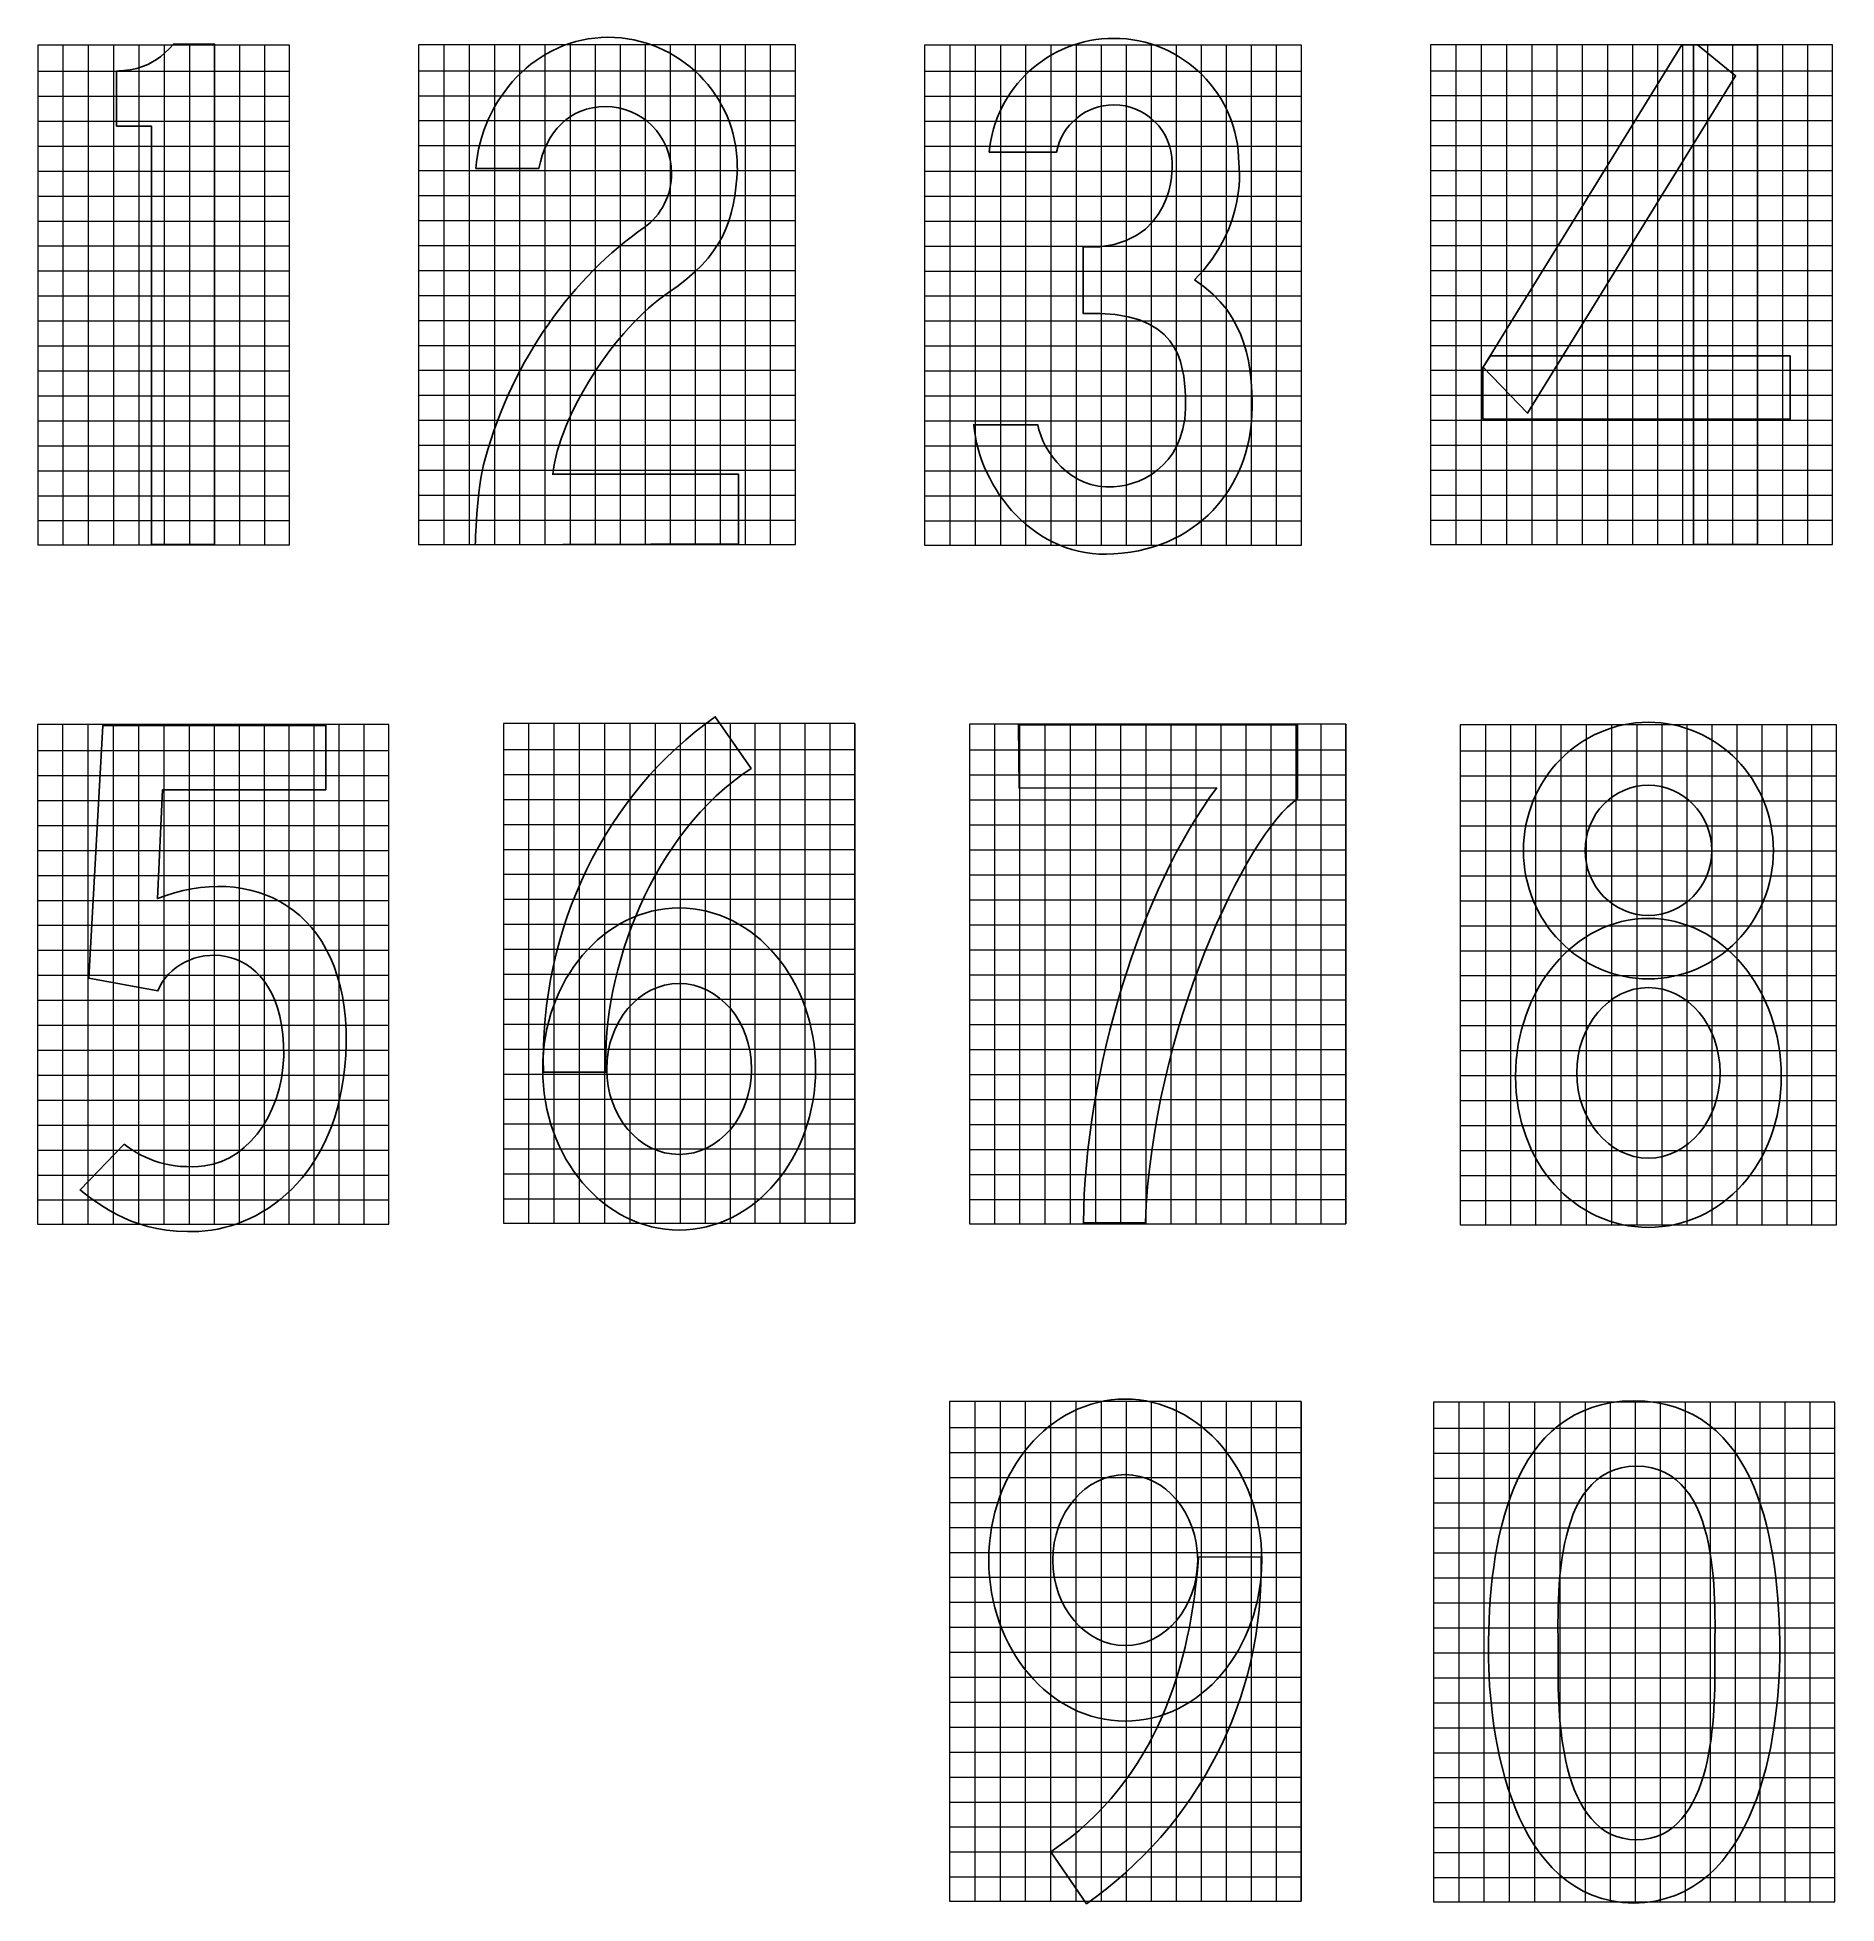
# Model space of a CAD drawing. Header units: millimetres. Extents: x -191 to -72, y -44 to 80.
import ezdxf

# ---------------------------------------------------------------- set-up
doc = ezdxf.new("R2010")
doc.units = ezdxf.units.MM
doc.header["$MEASUREMENT"] = 0
doc.layers.add('ESQUEMA', color=7, linetype='Continuous')

msp = doc.modelspace()

# ---------------------------------------------------------------- linework, layer by layer
at = {"layer": 'ESQUEMA', "color": 154, "lineweight": 20}
for points in [[(-190.919, 79.8246), (-190.919, 79.8246), (-174.2178, 79.8239), (-174.2178, 79.8239), (-174.2178, 79.8239), (-174.2178, 79.8239), (-174.2178, 46.643), (-174.2178, 46.643), (-174.2178, 46.643), (-174.2178, 46.643), (-190.919, 46.6441), (-190.919, 46.6441), (-190.919, 46.6441), (-190.919, 46.6441), (-190.919, 79.8246), (-190.919, 79.8246)], [(-165.6468, 79.8573), (-165.6468, 79.8573), (-140.636, 79.8566), (-140.636, 79.8566), (-140.636, 79.8566), (-140.636, 79.8566), (-140.636, 46.6761), (-140.636, 46.6761), (-140.636, 46.6761), (-140.636, 46.6761), (-165.6468, 46.6768), (-165.6468, 46.6768), (-165.6468, 46.6768), (-165.6468, 46.6768), (-165.6468, 79.8573), (-165.6468, 79.8573)], [(-132.065, 79.818), (-132.065, 79.818), (-107.0541, 79.818), (-107.0541, 79.818), (-107.0541, 79.818), (-107.0541, 79.818), (-107.0541, 46.6375), (-107.0541, 46.6375), (-107.0541, 46.6375), (-107.0541, 46.6375), (-132.065, 46.6375), (-132.065, 46.6375), (-132.065, 46.6375), (-132.065, 46.6375), (-132.065, 79.818), (-132.065, 79.818)], [(-98.4833, 79.8575), (-98.4833, 79.8575), (-71.7943, 79.8575), (-71.7943, 79.8575), (-71.7943, 79.8575), (-71.7943, 79.8575), (-71.7943, 46.6767), (-71.7943, 46.6767), (-71.7943, 46.6767), (-71.7943, 46.6767), (-98.4833, 46.6767), (-98.4833, 46.6767), (-98.4833, 46.6767), (-98.4833, 46.6767), (-98.4833, 79.8575), (-98.4833, 79.8575)], [(-190.9418, 34.719), (-190.9418, 34.719), (-167.6077, 34.7183), (-167.6077, 34.7183), (-167.6077, 34.7183), (-167.6077, 34.7183), (-167.6077, 1.5377), (-167.6077, 1.5377), (-167.6077, 1.5377), (-167.6077, 1.5377), (-190.9418, 1.5391), (-190.9418, 1.5391), (-190.9418, 1.5391), (-190.9418, 1.5391), (-190.9418, 34.719), (-190.9418, 34.719)], [(-160.0155, 34.7906), (-160.0155, 34.7906), (-136.6814, 34.7899), (-136.6814, 34.7899), (-136.6814, 34.7899), (-136.6814, 34.7899), (-136.6814, 1.6087), (-136.6814, 1.6087), (-136.6814, 1.6087), (-136.6814, 1.6087), (-160.0155, 1.6101), (-160.0155, 1.6101), (-160.0155, 1.6101), (-160.0155, 1.6101), (-160.0155, 34.7906), (-160.0155, 34.7906)], [(-129.0892, 34.7548), (-129.0892, 34.7548), (-104.1051, 34.7541), (-104.1051, 34.7541), (-104.1051, 34.7541), (-104.1051, 34.7541), (-104.1051, 1.5736), (-104.1051, 1.5736), (-104.1051, 1.5736), (-104.1051, 1.5736), (-129.0892, 1.5743), (-129.0892, 1.5743), (-129.0892, 1.5743), (-129.0892, 1.5743), (-129.0892, 34.7548), (-129.0892, 34.7548)], [(-96.5131, 34.6942), (-96.5131, 34.6942), (-71.5294, 34.6935), (-71.5294, 34.6935), (-71.5294, 34.6935), (-71.5294, 34.6935), (-71.5294, 1.5122), (-71.5294, 1.5122), (-71.5294, 1.5122), (-71.5294, 1.5122), (-96.5131, 1.5136), (-96.5131, 1.5136), (-96.5131, 1.5136), (-96.5131, 1.5136), (-96.5131, 34.6942), (-96.5131, 34.6942)], [(-130.4087, -10.2272), (-130.4087, -10.2272), (-107.0749, -10.2279), (-107.0749, -10.2279), (-107.0749, -10.2279), (-107.0749, -10.2279), (-107.0749, -43.4084), (-107.0749, -43.4084), (-107.0749, -43.4084), (-107.0749, -43.4084), (-130.4087, -43.4084), (-130.4087, -43.4084), (-130.4087, -43.4084), (-130.4087, -43.4084), (-130.4087, -10.2272), (-130.4087, -10.2272)], [(-98.2925, -10.2671), (-98.2925, -10.2671), (-71.6528, -10.2678), (-71.6528, -10.2678), (-71.6528, -10.2678), (-71.6528, -10.2678), (-71.6528, -43.449), (-71.6528, -43.449), (-71.6528, -43.449), (-71.6528, -43.449), (-98.2925, -43.4483), (-98.2925, -43.4483), (-98.2925, -43.4483), (-98.2925, -43.4483), (-98.2925, -10.2671), (-98.2925, -10.2671)]]:
    msp.add_open_spline(points, degree=3, knots=[0, 0, 0, 0, 0.2, 0.2, 0.2, 0.2, 0.4, 0.4, 0.4, 0.4, 0.6, 0.6, 0.6, 0.6, 1, 1, 1, 1], dxfattribs=at)
at = {"layer": 'ESQUEMA', "color": 154, "lineweight": 9}
for points in [[(-189.2408, 79.8235), (-189.2408, 79.8235), (-189.2408, 46.6441), (-189.2408, 46.6441)], [(-187.5625, 79.8235), (-187.5625, 79.8235), (-187.5625, 46.6441), (-187.5625, 46.6441)], [(-185.8842, 79.8235), (-185.8842, 79.8235), (-185.8842, 46.6441), (-185.8842, 46.6441)], [(-184.2059, 79.8235), (-184.2059, 79.8235), (-184.2059, 46.6441), (-184.2059, 46.6441)], [(-182.5278, 79.8235), (-182.5278, 79.8235), (-182.5278, 46.6441), (-182.5278, 46.6441)], [(-180.8496, 79.8235), (-180.8496, 79.8235), (-180.8496, 46.6441), (-180.8496, 46.6441)], [(-179.1916, 79.8235), (-179.1916, 79.8235), (-179.1916, 46.6441), (-179.1916, 46.6441)], [(-177.5336, 79.8235), (-177.5336, 79.8235), (-177.5336, 46.6441), (-177.5336, 46.6441)], [(-175.8757, 79.8235), (-175.8757, 79.8235), (-175.8757, 46.6441), (-175.8757, 46.6441)], [(-163.9686, 79.8564), (-163.9686, 79.8564), (-163.9686, 46.6766), (-163.9686, 46.6766)], [(-162.2903, 79.8564), (-162.2903, 79.8564), (-162.2903, 46.6766), (-162.2903, 46.6766)], [(-160.6122, 79.8564), (-160.6122, 79.8564), (-160.6122, 46.6766), (-160.6122, 46.6766)], [(-158.9337, 79.8564), (-158.9337, 79.8564), (-158.9337, 46.6766), (-158.9337, 46.6766)], [(-157.2555, 79.8564), (-157.2555, 79.8564), (-157.2555, 46.6766), (-157.2555, 46.6766)], [(-155.5772, 79.8564), (-155.5772, 79.8564), (-155.5772, 46.6766), (-155.5772, 46.6766)], [(-153.9192, 79.8564), (-153.9192, 79.8564), (-153.9192, 46.6766), (-153.9192, 46.6766)], [(-152.2614, 79.8564), (-152.2614, 79.8564), (-152.2614, 46.6766), (-152.2614, 46.6766)], [(-150.6035, 79.8564), (-150.6035, 79.8564), (-150.6035, 46.6766), (-150.6035, 46.6766)], [(-148.9455, 79.8564), (-148.9455, 79.8564), (-148.9455, 46.6766), (-148.9455, 46.6766)], [(-147.2876, 79.8564), (-147.2876, 79.8564), (-147.2876, 46.6766), (-147.2876, 46.6766)], [(-145.6298, 79.8564), (-145.6298, 79.8564), (-145.6298, 46.6766), (-145.6298, 46.6766)], [(-143.9719, 79.8564), (-143.9719, 79.8564), (-143.9719, 46.6766), (-143.9719, 46.6766)], [(-142.3129, 79.8564), (-142.3129, 79.8564), (-142.3129, 46.6766), (-142.3129, 46.6766)], [(-130.387, 79.8178), (-130.387, 79.8178), (-130.387, 46.6384), (-130.387, 46.6384)], [(-128.7085, 79.8178), (-128.7085, 79.8178), (-128.7085, 46.6384), (-128.7085, 46.6384)], [(-127.0301, 79.8178), (-127.0301, 79.8178), (-127.0301, 46.6384), (-127.0301, 46.6384)], [(-125.352, 79.8178), (-125.352, 79.8178), (-125.352, 46.6384), (-125.352, 46.6384)], [(-123.6739, 79.8178), (-123.6739, 79.8178), (-123.6739, 46.6384), (-123.6739, 46.6384)], [(-121.9954, 79.8178), (-121.9954, 79.8178), (-121.9954, 46.6384), (-121.9954, 46.6384)], [(-120.3377, 79.8178), (-120.3377, 79.8178), (-120.3377, 46.6384), (-120.3377, 46.6384)], [(-118.6795, 79.8178), (-118.6795, 79.8178), (-118.6795, 46.6384), (-118.6795, 46.6384)], [(-117.0218, 79.8178), (-117.0218, 79.8178), (-117.0218, 46.6384), (-117.0218, 46.6384)], [(-115.3639, 79.8178), (-115.3639, 79.8178), (-115.3639, 46.6384), (-115.3639, 46.6384)], [(-113.7058, 79.8178), (-113.7058, 79.8178), (-113.7058, 46.6384), (-113.7058, 46.6384)], [(-112.048, 79.8178), (-112.048, 79.8178), (-112.048, 46.6384), (-112.048, 46.6384)], [(-110.3903, 79.8178), (-110.3903, 79.8178), (-110.3903, 46.6384), (-110.3903, 46.6384)], [(-108.7308, 79.8178), (-108.7308, 79.8178), (-108.7308, 46.6384), (-108.7308, 46.6384)], [(-96.8049, 79.8573), (-96.8049, 79.8573), (-96.8049, 46.6775), (-96.8049, 46.6775)], [(-95.1268, 79.8573), (-95.1268, 79.8573), (-95.1268, 46.6775), (-95.1268, 46.6775)], [(-93.4483, 79.8573), (-93.4483, 79.8573), (-93.4483, 46.6775), (-93.4483, 46.6775)], [(-91.7699, 79.8573), (-91.7699, 79.8573), (-91.7699, 46.6775), (-91.7699, 46.6775)], [(-90.0918, 79.8573), (-90.0918, 79.8573), (-90.0918, 46.6775), (-90.0918, 46.6775)], [(-88.4137, 79.8573), (-88.4137, 79.8573), (-88.4137, 46.6775), (-88.4137, 46.6775)], [(-86.7356, 79.8573), (-86.7356, 79.8573), (-86.7356, 46.6775), (-86.7356, 46.6775)], [(-85.0774, 79.8573), (-85.0774, 79.8573), (-85.0774, 46.6775), (-85.0774, 46.6775)], [(-83.4197, 79.8573), (-83.4197, 79.8573), (-83.4197, 46.6775), (-83.4197, 46.6775)], [(-81.7615, 79.8573), (-81.7615, 79.8573), (-81.7615, 46.6775), (-81.7615, 46.6775)], [(-80.1037, 79.8573), (-80.1037, 79.8573), (-80.1037, 46.6775), (-80.1037, 46.6775)], [(-78.446, 79.8573), (-78.446, 79.8573), (-78.446, 46.6775), (-78.446, 46.6775)], [(-76.7878, 79.8573), (-76.7878, 79.8573), (-76.7878, 46.6775), (-76.7878, 46.6775)], [(-75.1301, 79.8573), (-75.1301, 79.8573), (-75.1301, 46.6775), (-75.1301, 46.6775)], [(-73.4709, 79.8573), (-73.4709, 79.8573), (-73.4709, 46.6775), (-73.4709, 46.6775)], [(-190.8997, 78.0996), (-190.8997, 78.0996), (-174.2176, 78.0996), (-174.2176, 78.0996)], [(-165.6275, 78.1323), (-165.6275, 78.1323), (-140.6357, 78.1323), (-140.6357, 78.1323)], [(-132.0458, 78.0941), (-132.0458, 78.0941), (-107.0539, 78.0941), (-107.0539, 78.0941)], [(-98.4637, 78.1333), (-98.4637, 78.1333), (-71.7941, 78.1333), (-71.7941, 78.1333)], [(-190.8997, 76.4418), (-190.8997, 76.4418), (-174.2176, 76.4418), (-174.2176, 76.4418)], [(-165.6275, 76.4744), (-165.6275, 76.4744), (-140.6357, 76.4744), (-140.6357, 76.4744)], [(-132.0458, 76.4361), (-132.0458, 76.4361), (-107.0539, 76.4361), (-107.0539, 76.4361)], [(-98.4637, 76.4754), (-98.4637, 76.4754), (-71.7941, 76.4754), (-71.7941, 76.4754)], [(-190.8997, 74.7839), (-190.8997, 74.7839), (-174.2176, 74.7839), (-174.2176, 74.7839)], [(-165.6275, 74.8168), (-165.6275, 74.8168), (-140.6357, 74.8168), (-140.6357, 74.8168)], [(-132.0458, 74.7782), (-132.0458, 74.7782), (-107.0539, 74.7782), (-107.0539, 74.7782)], [(-98.4637, 74.8174), (-98.4637, 74.8174), (-71.7941, 74.8174), (-71.7941, 74.8174)], [(-190.8997, 73.1259), (-190.8997, 73.1259), (-174.2176, 73.1259), (-174.2176, 73.1259)], [(-165.6275, 73.1588), (-165.6275, 73.1588), (-140.6357, 73.1588), (-140.6357, 73.1588)], [(-132.0458, 73.1202), (-132.0458, 73.1202), (-107.0539, 73.1202), (-107.0539, 73.1202)], [(-98.4637, 73.1597), (-98.4637, 73.1597), (-71.7941, 73.1597), (-71.7941, 73.1597)], [(-190.8997, 71.468), (-190.8997, 71.468), (-174.2176, 71.468), (-174.2176, 71.468)], [(-165.6275, 71.5009), (-165.6275, 71.5009), (-140.6357, 71.5009), (-140.6357, 71.5009)], [(-132.0458, 71.4625), (-132.0458, 71.4625), (-107.0539, 71.4625), (-107.0539, 71.4625)], [(-98.4637, 71.5017), (-98.4637, 71.5017), (-71.7941, 71.5017), (-71.7941, 71.5017)], [(-190.8997, 69.81), (-190.8997, 69.81), (-174.2176, 69.81), (-174.2176, 69.81)], [(-165.6275, 69.8429), (-165.6275, 69.8429), (-140.6357, 69.8429), (-140.6357, 69.8429)], [(-132.0458, 69.8045), (-132.0458, 69.8045), (-107.0539, 69.8045), (-107.0539, 69.8045)], [(-98.4637, 69.8438), (-98.4637, 69.8438), (-71.7941, 69.8438), (-71.7941, 69.8438)], [(-165.6275, 68.1851), (-165.6275, 68.1851), (-140.6357, 68.1851), (-140.6357, 68.1851)], [(-98.4637, 68.1858), (-98.4637, 68.1858), (-71.7941, 68.1858), (-71.7941, 68.1858)], [(-190.8997, 68.1522), (-190.8997, 68.1522), (-174.2176, 68.1522), (-174.2176, 68.1522)], [(-132.0458, 68.1466), (-132.0458, 68.1466), (-107.0539, 68.1466), (-107.0539, 68.1466)], [(-190.8997, 66.4943), (-190.8997, 66.4943), (-174.2176, 66.4943), (-174.2176, 66.4943)], [(-165.6275, 66.5272), (-165.6275, 66.5272), (-140.6357, 66.5272), (-140.6357, 66.5272)], [(-132.0458, 66.4886), (-132.0458, 66.4886), (-107.0539, 66.4886), (-107.0539, 66.4886)], [(-98.4637, 66.5281), (-98.4637, 66.5281), (-71.7941, 66.5281), (-71.7941, 66.5281)], [(-190.8997, 64.8363), (-190.8997, 64.8363), (-174.2176, 64.8363), (-174.2176, 64.8363)], [(-165.6275, 64.8692), (-165.6275, 64.8692), (-140.6357, 64.8692), (-140.6357, 64.8692)], [(-132.0458, 64.8307), (-132.0458, 64.8307), (-107.0539, 64.8307), (-107.0539, 64.8307)], [(-98.4637, 64.8701), (-98.4637, 64.8701), (-71.7941, 64.8701), (-71.7941, 64.8701)], [(-165.6275, 63.2123), (-165.6275, 63.2123), (-140.6357, 63.2123), (-140.6357, 63.2123)], [(-98.4637, 63.2132), (-98.4637, 63.2132), (-71.7941, 63.2132), (-71.7941, 63.2132)], [(-190.8997, 63.1794), (-190.8997, 63.1794), (-174.2176, 63.1794), (-174.2176, 63.1794)], [(-132.0458, 63.1737), (-132.0458, 63.1737), (-107.0539, 63.1737), (-107.0539, 63.1737)], [(-190.8997, 61.5215), (-190.8997, 61.5215), (-174.2176, 61.5215), (-174.2176, 61.5215)], [(-165.6275, 61.5543), (-165.6275, 61.5543), (-140.6357, 61.5543), (-140.6357, 61.5543)], [(-132.0458, 61.516), (-132.0458, 61.516), (-107.0539, 61.516), (-107.0539, 61.516)], [(-98.4637, 61.5552), (-98.4637, 61.5552), (-71.7941, 61.5552), (-71.7941, 61.5552)], [(-190.8997, 59.8635), (-190.8997, 59.8635), (-174.2176, 59.8635), (-174.2176, 59.8635)], [(-165.6275, 59.8964), (-165.6275, 59.8964), (-140.6357, 59.8964), (-140.6357, 59.8964)], [(-132.0458, 59.858), (-132.0458, 59.858), (-107.0539, 59.858), (-107.0539, 59.858)], [(-98.4637, 59.8973), (-98.4637, 59.8973), (-71.7941, 59.8973), (-71.7941, 59.8973)], [(-190.8997, 58.2057), (-190.8997, 58.2057), (-174.2176, 58.2057), (-174.2176, 58.2057)], [(-165.6275, 58.2386), (-165.6275, 58.2386), (-140.6357, 58.2386), (-140.6357, 58.2386)], [(-132.0458, 58.2), (-132.0458, 58.2), (-107.0539, 58.2), (-107.0539, 58.2)], [(-98.4637, 58.2393), (-98.4637, 58.2393), (-71.7941, 58.2393), (-71.7941, 58.2393)], [(-190.8997, 56.5478), (-190.8997, 56.5478), (-174.2176, 56.5478), (-174.2176, 56.5478)], [(-165.6275, 56.5807), (-165.6275, 56.5807), (-140.6357, 56.5807), (-140.6357, 56.5807)], [(-132.0458, 56.5421), (-132.0458, 56.5421), (-107.0539, 56.5421), (-107.0539, 56.5421)], [(-98.4637, 56.5817), (-98.4637, 56.5817), (-71.7941, 56.5817), (-71.7941, 56.5817)], [(-190.8997, 54.8898), (-190.8997, 54.8898), (-174.2176, 54.8898), (-174.2176, 54.8898)], [(-165.6275, 54.9227), (-165.6275, 54.9227), (-140.6357, 54.9227), (-140.6357, 54.9227)], [(-132.0458, 54.8843), (-132.0458, 54.8843), (-107.0539, 54.8843), (-107.0539, 54.8843)], [(-98.4637, 54.9237), (-98.4637, 54.9237), (-71.7941, 54.9237), (-71.7941, 54.9237)], [(-190.8997, 53.2319), (-190.8997, 53.2319), (-174.2176, 53.2319), (-174.2176, 53.2319)], [(-165.6275, 53.2648), (-165.6275, 53.2648), (-140.6357, 53.2648), (-140.6357, 53.2648)], [(-132.0458, 53.2264), (-132.0458, 53.2264), (-107.0539, 53.2264), (-107.0539, 53.2264)], [(-98.4637, 53.2656), (-98.4637, 53.2656), (-71.7941, 53.2656), (-71.7941, 53.2656)], [(-190.8997, 51.5743), (-190.8997, 51.5743), (-174.2176, 51.5743), (-174.2176, 51.5743)], [(-165.6275, 51.6068), (-165.6275, 51.6068), (-140.6357, 51.6068), (-140.6357, 51.6068)], [(-132.0458, 51.5686), (-132.0458, 51.5686), (-107.0539, 51.5686), (-107.0539, 51.5686)], [(-98.4637, 51.6078), (-98.4637, 51.6078), (-71.7941, 51.6078), (-71.7941, 51.6078)], [(-190.8997, 49.9161), (-190.8997, 49.9161), (-174.2176, 49.9161), (-174.2176, 49.9161)], [(-165.6275, 49.949), (-165.6275, 49.949), (-140.6357, 49.949), (-140.6357, 49.949)], [(-132.0458, 49.9105), (-132.0458, 49.9105), (-107.0539, 49.9105), (-107.0539, 49.9105)], [(-98.4637, 49.9499), (-98.4637, 49.9499), (-71.7941, 49.9499), (-71.7941, 49.9499)], [(-190.8997, 48.2592), (-190.8997, 48.2592), (-174.2176, 48.2592), (-174.2176, 48.2592)], [(-165.6275, 48.2921), (-165.6275, 48.2921), (-140.6357, 48.2921), (-140.6357, 48.2921)], [(-132.0458, 48.2535), (-132.0458, 48.2535), (-107.0539, 48.2535), (-107.0539, 48.2535)], [(-98.4637, 48.293), (-98.4637, 48.293), (-71.7941, 48.293), (-71.7941, 48.293)], [(-189.2635, 34.7183), (-189.2635, 34.7183), (-189.2635, 1.5392), (-189.2635, 1.5392)], [(-187.5852, 34.7183), (-187.5852, 34.7183), (-187.5852, 1.5392), (-187.5852, 1.5392)], [(-185.9069, 34.7183), (-185.9069, 34.7183), (-185.9069, 1.5392), (-185.9069, 1.5392)], [(-184.2287, 34.7183), (-184.2287, 34.7183), (-184.2287, 1.5392), (-184.2287, 1.5392)], [(-182.5504, 34.7183), (-182.5504, 34.7183), (-182.5504, 1.5392), (-182.5504, 1.5392)], [(-180.8721, 34.7183), (-180.8721, 34.7183), (-180.8721, 1.5392), (-180.8721, 1.5392)], [(-179.2141, 34.7183), (-179.2141, 34.7183), (-179.2141, 1.5392), (-179.2141, 1.5392)], [(-177.5564, 34.7183), (-177.5564, 34.7183), (-177.5564, 1.5392), (-177.5564, 1.5392)], [(-175.8984, 34.7183), (-175.8984, 34.7183), (-175.8984, 1.5392), (-175.8984, 1.5392)], [(-174.2405, 34.7183), (-174.2405, 34.7183), (-174.2405, 1.5392), (-174.2405, 1.5392)], [(-172.5825, 34.7183), (-172.5825, 34.7183), (-172.5825, 1.5392), (-172.5825, 1.5392)], [(-170.9248, 34.7183), (-170.9248, 34.7183), (-170.9248, 1.5392), (-170.9248, 1.5392)], [(-169.2668, 34.7183), (-169.2668, 34.7183), (-169.2668, 1.5392), (-169.2668, 1.5392)], [(-158.337, 34.7899), (-158.337, 34.7899), (-158.337, 1.6101), (-158.337, 1.6101)], [(-156.6589, 34.7899), (-156.6589, 34.7899), (-156.6589, 1.6101), (-156.6589, 1.6101)], [(-154.9807, 34.7899), (-154.9807, 34.7899), (-154.9807, 1.6101), (-154.9807, 1.6101)], [(-153.3024, 34.7899), (-153.3024, 34.7899), (-153.3024, 1.6101), (-153.3024, 1.6101)], [(-151.6241, 34.7899), (-151.6241, 34.7899), (-151.6241, 1.6101), (-151.6241, 1.6101)], [(-149.9458, 34.7899), (-149.9458, 34.7899), (-149.9458, 1.6101), (-149.9458, 1.6101)], [(-148.2881, 34.7899), (-148.2881, 34.7899), (-148.2881, 1.6101), (-148.2881, 1.6101)], [(-146.6301, 34.7899), (-146.6301, 34.7899), (-146.6301, 1.6101), (-146.6301, 1.6101)], [(-144.9721, 34.7899), (-144.9721, 34.7899), (-144.9721, 1.6101), (-144.9721, 1.6101)], [(-143.3142, 34.7899), (-143.3142, 34.7899), (-143.3142, 1.6101), (-143.3142, 1.6101)], [(-141.6562, 34.7899), (-141.6562, 34.7899), (-141.6562, 1.6101), (-141.6562, 1.6101)], [(-139.9985, 34.7899), (-139.9985, 34.7899), (-139.9985, 1.6101), (-139.9985, 1.6101)], [(-138.3405, 34.7899), (-138.3405, 34.7899), (-138.3405, 1.6101), (-138.3405, 1.6101)], [(-136.6814, 34.7899), (-136.6814, 34.7899), (-136.6814, 1.6101), (-136.6814, 1.6101)], [(-127.4108, 34.7541), (-127.4108, 34.7541), (-127.4108, 1.5743), (-127.4108, 1.5743)], [(-125.7609, 34.7541), (-125.7609, 34.7541), (-125.7609, 1.5743), (-125.7609, 1.5743)], [(-124.0828, 34.7541), (-124.0828, 34.7541), (-124.0828, 1.5743), (-124.0828, 1.5743)], [(-122.4047, 34.7541), (-122.4047, 34.7541), (-122.4047, 1.5743), (-122.4047, 1.5743)], [(-120.7262, 34.7541), (-120.7262, 34.7541), (-120.7262, 1.5743), (-120.7262, 1.5743)], [(-119.0478, 34.7541), (-119.0478, 34.7541), (-119.0478, 1.5743), (-119.0478, 1.5743)], [(-117.3697, 34.7541), (-117.3697, 34.7541), (-117.3697, 1.5743), (-117.3697, 1.5743)], [(-115.7119, 34.7541), (-115.7119, 34.7541), (-115.7119, 1.5743), (-115.7119, 1.5743)], [(-114.0541, 34.7541), (-114.0541, 34.7541), (-114.0541, 1.5743), (-114.0541, 1.5743)], [(-112.396, 34.7541), (-112.396, 34.7541), (-112.396, 1.5743), (-112.396, 1.5743)], [(-110.7382, 34.7541), (-110.7382, 34.7541), (-110.7382, 1.5743), (-110.7382, 1.5743)], [(-109.0801, 34.7541), (-109.0801, 34.7541), (-109.0801, 1.5743), (-109.0801, 1.5743)], [(-107.4223, 34.7541), (-107.4223, 34.7541), (-107.4223, 1.5743), (-107.4223, 1.5743)], [(-105.7645, 34.7541), (-105.7645, 34.7541), (-105.7645, 1.5743), (-105.7645, 1.5743)], [(-104.105, 34.7541), (-104.105, 34.7541), (-104.105, 1.5743), (-104.105, 1.5743)], [(-94.8346, 34.6935), (-94.8346, 34.6935), (-94.8346, 1.5136), (-94.8346, 1.5136)], [(-93.1848, 34.6935), (-93.1848, 34.6935), (-93.1848, 1.5136), (-93.1848, 1.5136)], [(-91.507, 34.6935), (-91.507, 34.6935), (-91.507, 1.5136), (-91.507, 1.5136)], [(-89.8285, 34.6935), (-89.8285, 34.6935), (-89.8285, 1.5136), (-89.8285, 1.5136)], [(-88.1501, 34.6935), (-88.1501, 34.6935), (-88.1501, 1.5136), (-88.1501, 1.5136)], [(-86.472, 34.6935), (-86.472, 34.6935), (-86.472, 1.5136), (-86.472, 1.5136)], [(-84.7939, 34.6935), (-84.7939, 34.6935), (-84.7939, 1.5136), (-84.7939, 1.5136)], [(-83.1361, 34.6935), (-83.1361, 34.6935), (-83.1361, 1.5136), (-83.1361, 1.5136)], [(-81.4777, 34.6935), (-81.4777, 34.6935), (-81.4777, 1.5136), (-81.4777, 1.5136)], [(-79.8202, 34.6935), (-79.8202, 34.6935), (-79.8202, 1.5136), (-79.8202, 1.5136)], [(-78.1621, 34.6935), (-78.1621, 34.6935), (-78.1621, 1.5136), (-78.1621, 1.5136)], [(-76.5043, 34.6935), (-76.5043, 34.6935), (-76.5043, 1.5136), (-76.5043, 1.5136)], [(-74.8465, 34.6935), (-74.8465, 34.6935), (-74.8465, 1.5136), (-74.8465, 1.5136)], [(-73.1884, 34.6935), (-73.1884, 34.6935), (-73.1884, 1.5136), (-73.1884, 1.5136)], [(-190.9227, 32.9943), (-190.9227, 32.9943), (-167.6076, 32.9943), (-167.6076, 32.9943)], [(-159.9962, 33.066), (-159.9962, 33.066), (-136.6815, 33.066), (-136.6815, 33.066)], [(-129.0699, 33.0302), (-129.0699, 33.0302), (-104.1049, 33.0302), (-104.1049, 33.0302)], [(-96.4938, 32.9695), (-96.4938, 32.9695), (-71.5291, 32.9695), (-71.5291, 32.9695)], [(-190.9227, 31.3366), (-190.9227, 31.3366), (-167.6076, 31.3366), (-167.6076, 31.3366)], [(-159.9962, 31.4075), (-159.9962, 31.4075), (-136.6815, 31.4075), (-136.6815, 31.4075)], [(-129.0699, 31.3724), (-129.0699, 31.3724), (-104.1049, 31.3724), (-104.1049, 31.3724)], [(-96.4938, 31.3111), (-96.4938, 31.3111), (-71.5291, 31.3111), (-71.5291, 31.3111)], [(-159.9962, 29.7498), (-159.9962, 29.7498), (-136.6815, 29.7498), (-136.6815, 29.7498)], [(-190.9227, 29.6788), (-190.9227, 29.6788), (-167.6076, 29.6788), (-167.6076, 29.6788)], [(-129.0699, 29.7139), (-129.0699, 29.7139), (-104.1049, 29.7139), (-104.1049, 29.7139)], [(-96.4938, 29.6533), (-96.4938, 29.6533), (-71.5291, 29.6533), (-71.5291, 29.6533)], [(-190.9227, 28.0203), (-190.9227, 28.0203), (-167.6076, 28.0203), (-167.6076, 28.0203)], [(-159.9962, 28.092), (-159.9962, 28.092), (-136.6815, 28.092), (-136.6815, 28.092)], [(-129.0699, 28.0562), (-129.0699, 28.0562), (-104.1049, 28.0562), (-104.1049, 28.0562)], [(-96.4938, 27.9955), (-96.4938, 27.9955), (-71.5291, 27.9955), (-71.5291, 27.9955)], [(-190.9227, 26.3625), (-190.9227, 26.3625), (-167.6076, 26.3625), (-167.6076, 26.3625)], [(-159.9962, 26.4342), (-159.9962, 26.4342), (-136.6815, 26.4342), (-136.6815, 26.4342)], [(-129.0699, 26.3984), (-129.0699, 26.3984), (-104.1049, 26.3984), (-104.1049, 26.3984)], [(-96.4938, 26.3377), (-96.4938, 26.3377), (-71.5291, 26.3377), (-71.5291, 26.3377)], [(-190.9227, 24.7048), (-190.9227, 24.7048), (-167.6076, 24.7048), (-167.6076, 24.7048)], [(-159.9962, 24.7764), (-159.9962, 24.7764), (-136.6815, 24.7764), (-136.6815, 24.7764)], [(-129.0699, 24.7406), (-129.0699, 24.7406), (-104.1049, 24.7406), (-104.1049, 24.7406)], [(-96.4938, 24.68), (-96.4938, 24.68), (-71.5291, 24.68), (-71.5291, 24.68)], [(-190.9227, 23.047), (-190.9227, 23.047), (-167.6076, 23.047), (-167.6076, 23.047)], [(-159.9962, 23.1179), (-159.9962, 23.1179), (-136.6815, 23.1179), (-136.6815, 23.1179)], [(-129.0699, 23.0828), (-129.0699, 23.0828), (-104.1049, 23.0828), (-104.1049, 23.0828)], [(-96.4938, 23.0215), (-96.4938, 23.0215), (-71.5291, 23.0215), (-71.5291, 23.0215)], [(-190.9227, 21.3892), (-190.9227, 21.3892), (-167.6076, 21.3892), (-167.6076, 21.3892)], [(-159.9962, 21.4602), (-159.9962, 21.4602), (-136.6815, 21.4602), (-136.6815, 21.4602)], [(-129.0699, 21.4243), (-129.0699, 21.4243), (-104.1049, 21.4243), (-104.1049, 21.4243)], [(-96.4938, 21.3637), (-96.4938, 21.3637), (-71.5291, 21.3637), (-71.5291, 21.3637)], [(-190.9227, 19.7307), (-190.9227, 19.7307), (-167.6076, 19.7307), (-167.6076, 19.7307)], [(-159.9962, 19.8024), (-159.9962, 19.8024), (-136.6815, 19.8024), (-136.6815, 19.8024)], [(-129.0699, 19.7665), (-129.0699, 19.7665), (-104.1049, 19.7665), (-104.1049, 19.7665)], [(-96.4938, 19.7059), (-96.4938, 19.7059), (-71.5291, 19.7059), (-71.5291, 19.7059)], [(-190.9227, 18.0743), (-190.9227, 18.0743), (-167.6076, 18.0743), (-167.6076, 18.0743)], [(-159.9962, 18.1453), (-159.9962, 18.1453), (-136.6815, 18.1453), (-136.6815, 18.1453)], [(-129.0699, 18.1101), (-129.0699, 18.1101), (-104.1049, 18.1101), (-104.1049, 18.1101)], [(-96.4938, 18.0488), (-96.4938, 18.0488), (-71.5291, 18.0488), (-71.5291, 18.0488)], [(-190.9227, 16.4165), (-190.9227, 16.4165), (-167.6076, 16.4165), (-167.6076, 16.4165)], [(-159.9962, 16.4875), (-159.9962, 16.4875), (-136.6815, 16.4875), (-136.6815, 16.4875)], [(-129.0699, 16.4524), (-129.0699, 16.4524), (-104.1049, 16.4524), (-104.1049, 16.4524)], [(-96.4938, 16.3911), (-96.4938, 16.3911), (-71.5291, 16.3911), (-71.5291, 16.3911)], [(-190.9227, 14.7588), (-190.9227, 14.7588), (-167.6076, 14.7588), (-167.6076, 14.7588)], [(-159.9962, 14.8297), (-159.9962, 14.8297), (-136.6815, 14.8297), (-136.6815, 14.8297)], [(-129.0699, 14.7946), (-129.0699, 14.7946), (-104.1049, 14.7946), (-104.1049, 14.7946)], [(-96.4938, 14.7333), (-96.4938, 14.7333), (-71.5291, 14.7333), (-71.5291, 14.7333)], [(-190.9227, 13.101), (-190.9227, 13.101), (-167.6076, 13.101), (-167.6076, 13.101)], [(-159.9962, 13.172), (-159.9962, 13.172), (-136.6815, 13.172), (-136.6815, 13.172)], [(-129.0699, 13.1361), (-129.0699, 13.1361), (-104.1049, 13.1361), (-104.1049, 13.1361)], [(-96.4938, 13.0755), (-96.4938, 13.0755), (-71.5291, 13.0755), (-71.5291, 13.0755)], [(-190.9227, 11.4425), (-190.9227, 11.4425), (-167.6076, 11.4425), (-167.6076, 11.4425)], [(-159.9962, 11.5142), (-159.9962, 11.5142), (-136.6815, 11.5142), (-136.6815, 11.5142)], [(-129.0699, 11.4783), (-129.0699, 11.4783), (-104.1049, 11.4783), (-104.1049, 11.4783)], [(-96.4938, 11.4177), (-96.4938, 11.4177), (-71.5291, 11.4177), (-71.5291, 11.4177)], [(-190.9227, 9.7847), (-190.9227, 9.7847), (-167.6076, 9.7847), (-167.6076, 9.7847)], [(-159.9962, 9.8564), (-159.9962, 9.8564), (-136.6815, 9.8564), (-136.6815, 9.8564)], [(-129.0699, 9.8206), (-129.0699, 9.8206), (-104.1049, 9.8206), (-104.1049, 9.8206)], [(-96.4938, 9.7599), (-96.4938, 9.7599), (-71.5291, 9.7599), (-71.5291, 9.7599)], [(-190.9227, 8.127), (-190.9227, 8.127), (-167.6076, 8.127), (-167.6076, 8.127)], [(-159.9962, 8.1986), (-159.9962, 8.1986), (-136.6815, 8.1986), (-136.6815, 8.1986)], [(-129.0699, 8.1628), (-129.0699, 8.1628), (-104.1049, 8.1628), (-104.1049, 8.1628)], [(-96.4938, 8.1022), (-96.4938, 8.1022), (-71.5291, 8.1022), (-71.5291, 8.1022)], [(-190.9227, 6.4692), (-190.9227, 6.4692), (-167.6076, 6.4692), (-167.6076, 6.4692)], [(-159.9962, 6.5401), (-159.9962, 6.5401), (-136.6815, 6.5401), (-136.6815, 6.5401)], [(-129.0699, 6.505), (-129.0699, 6.505), (-104.1049, 6.505), (-104.1049, 6.505)], [(-96.4938, 6.4437), (-96.4938, 6.4437), (-71.5291, 6.4437), (-71.5291, 6.4437)], [(-190.9227, 4.8114), (-190.9227, 4.8114), (-167.6076, 4.8114), (-167.6076, 4.8114)], [(-159.9962, 4.8824), (-159.9962, 4.8824), (-136.6815, 4.8824), (-136.6815, 4.8824)], [(-129.0699, 4.8466), (-129.0699, 4.8466), (-104.1049, 4.8466), (-104.1049, 4.8466)], [(-96.4938, 4.7859), (-96.4938, 4.7859), (-71.5291, 4.7859), (-71.5291, 4.7859)], [(-190.9227, 3.1536), (-190.9227, 3.1536), (-167.6076, 3.1536), (-167.6076, 3.1536)], [(-159.9962, 3.2253), (-159.9962, 3.2253), (-136.6815, 3.2253), (-136.6815, 3.2253)], [(-129.0699, 3.1901), (-129.0699, 3.1901), (-104.1049, 3.1901), (-104.1049, 3.1901)], [(-96.4938, 3.1288), (-96.4938, 3.1288), (-71.5291, 3.1288), (-71.5291, 3.1288)], [(-128.7306, -10.2278), (-128.7306, -10.2278), (-128.7306, -43.4083), (-128.7306, -43.4083)], [(-127.0521, -10.2278), (-127.0521, -10.2278), (-127.0521, -43.4083), (-127.0521, -43.4083)], [(-125.374, -10.2278), (-125.374, -10.2278), (-125.374, -43.4083), (-125.374, -43.4083)], [(-123.6956, -10.2278), (-123.6956, -10.2278), (-123.6956, -43.4083), (-123.6956, -43.4083)], [(-122.0175, -10.2278), (-122.0175, -10.2278), (-122.0175, -43.4083), (-122.0175, -43.4083)], [(-120.3394, -10.2278), (-120.3394, -10.2278), (-120.3394, -43.4083), (-120.3394, -43.4083)], [(-118.6813, -10.2278), (-118.6813, -10.2278), (-118.6813, -43.4083), (-118.6813, -43.4083)], [(-117.0234, -10.2278), (-117.0234, -10.2278), (-117.0234, -43.4083), (-117.0234, -43.4083)], [(-115.3657, -10.2278), (-115.3657, -10.2278), (-115.3657, -43.4083), (-115.3657, -43.4083)], [(-113.7075, -10.2278), (-113.7075, -10.2278), (-113.7075, -43.4083), (-113.7075, -43.4083)], [(-112.0498, -10.2278), (-112.0498, -10.2278), (-112.0498, -43.4083), (-112.0498, -43.4083)], [(-110.3916, -10.2278), (-110.3916, -10.2278), (-110.3916, -43.4083), (-110.3916, -43.4083)], [(-108.7339, -10.2278), (-108.7339, -10.2278), (-108.7339, -43.4083), (-108.7339, -43.4083)], [(-107.075, -10.2278), (-107.075, -10.2278), (-107.075, -43.4083), (-107.075, -43.4083)], [(-96.614, -10.2678), (-96.614, -10.2678), (-96.614, -43.4483), (-96.614, -43.4483)], [(-94.9359, -10.2678), (-94.9359, -10.2678), (-94.9359, -43.4483), (-94.9359, -43.4483)], [(-93.2578, -10.2678), (-93.2578, -10.2678), (-93.2578, -43.4483), (-93.2578, -43.4483)], [(-91.5797, -10.2678), (-91.5797, -10.2678), (-91.5797, -43.4483), (-91.5797, -43.4483)], [(-89.9013, -10.2678), (-89.9013, -10.2678), (-89.9013, -43.4483), (-89.9013, -43.4483)], [(-88.2228, -10.2678), (-88.2228, -10.2678), (-88.2228, -43.4483), (-88.2228, -43.4483)], [(-86.5647, -10.2678), (-86.5647, -10.2678), (-86.5647, -43.4483), (-86.5647, -43.4483)], [(-84.9069, -10.2678), (-84.9069, -10.2678), (-84.9069, -43.4483), (-84.9069, -43.4483)], [(-83.2491, -10.2678), (-83.2491, -10.2678), (-83.2491, -43.4483), (-83.2491, -43.4483)], [(-81.591, -10.2678), (-81.591, -10.2678), (-81.591, -43.4483), (-81.591, -43.4483)], [(-79.9332, -10.2678), (-79.9332, -10.2678), (-79.9332, -43.4483), (-79.9332, -43.4483)], [(-78.2754, -10.2678), (-78.2754, -10.2678), (-78.2754, -43.4483), (-78.2754, -43.4483)], [(-76.6173, -10.2678), (-76.6173, -10.2678), (-76.6173, -43.4483), (-76.6173, -43.4483)], [(-74.9647, -10.2678), (-74.9647, -10.2678), (-74.9647, -43.4483), (-74.9647, -43.4483)], [(-74.9589, -10.2678), (-74.9589, -10.2678), (-74.9589, -43.4483), (-74.9589, -43.4483)], [(-73.3121, -10.2678), (-73.3121, -10.2678), (-73.3121, -43.4483), (-73.3121, -43.4483)], [(-130.3894, -11.9517), (-130.3894, -11.9517), (-107.0747, -11.9517), (-107.0747, -11.9517)], [(-98.2735, -11.9924), (-98.2735, -11.9924), (-71.6529, -11.9924), (-71.6529, -11.9924)], [(-130.3894, -13.6095), (-130.3894, -13.6095), (-107.0747, -13.6095), (-107.0747, -13.6095)], [(-98.2735, -13.6502), (-98.2735, -13.6502), (-71.6529, -13.6502), (-71.6529, -13.6502)], [(-130.3894, -15.2673), (-130.3894, -15.2673), (-107.0747, -15.2673), (-107.0747, -15.2673)], [(-98.2735, -15.308), (-98.2735, -15.308), (-71.6529, -15.308), (-71.6529, -15.308)], [(-130.3894, -16.9258), (-130.3894, -16.9258), (-107.0747, -16.9258), (-107.0747, -16.9258)], [(-98.2735, -16.9657), (-98.2735, -16.9657), (-71.6529, -16.9657), (-71.6529, -16.9657)], [(-130.3894, -18.5836), (-130.3894, -18.5836), (-107.0747, -18.5836), (-107.0747, -18.5836)], [(-98.2735, -18.6235), (-98.2735, -18.6235), (-71.6529, -18.6235), (-71.6529, -18.6235)], [(-130.3894, -20.2413), (-130.3894, -20.2413), (-107.0747, -20.2413), (-107.0747, -20.2413)], [(-98.2735, -20.282), (-98.2735, -20.282), (-71.6529, -20.282), (-71.6529, -20.282)], [(-130.3894, -21.8991), (-130.3894, -21.8991), (-107.0747, -21.8991), (-107.0747, -21.8991)], [(-98.2735, -21.9398), (-98.2735, -21.9398), (-71.6529, -21.9398), (-71.6529, -21.9398)], [(-130.3894, -23.5569), (-130.3894, -23.5569), (-107.0747, -23.5569), (-107.0747, -23.5569)], [(-98.2735, -23.5975), (-98.2735, -23.5975), (-71.6529, -23.5975), (-71.6529, -23.5975)], [(-130.3894, -25.2154), (-130.3894, -25.2154), (-107.0747, -25.2154), (-107.0747, -25.2154)], [(-98.2735, -25.2553), (-98.2735, -25.2553), (-71.6529, -25.2553), (-71.6529, -25.2553)], [(-130.3894, -26.8724), (-130.3894, -26.8724), (-107.0747, -26.8724), (-107.0747, -26.8724)], [(-98.2735, -26.9124), (-98.2735, -26.9124), (-71.6529, -26.9124), (-71.6529, -26.9124)], [(-130.3894, -28.5302), (-130.3894, -28.5302), (-107.0747, -28.5302), (-107.0747, -28.5302)], [(-98.2735, -28.5709), (-98.2735, -28.5709), (-71.6529, -28.5709), (-71.6529, -28.5709)], [(-130.3894, -30.188), (-130.3894, -30.188), (-107.0747, -30.188), (-107.0747, -30.188)], [(-98.2735, -30.2287), (-98.2735, -30.2287), (-71.6529, -30.2287), (-71.6529, -30.2287)], [(-130.3894, -31.8458), (-130.3894, -31.8458), (-107.0747, -31.8458), (-107.0747, -31.8458)], [(-98.2735, -31.8858), (-98.2735, -31.8858), (-71.6529, -31.8858), (-71.6529, -31.8858)], [(-130.3894, -33.5043), (-130.3894, -33.5043), (-107.0747, -33.5043), (-107.0747, -33.5043)], [(-98.2735, -33.5435), (-98.2735, -33.5435), (-71.6529, -33.5435), (-71.6529, -33.5435)], [(-130.3894, -35.162), (-130.3894, -35.162), (-107.0747, -35.162), (-107.0747, -35.162)], [(-98.2735, -35.202), (-98.2735, -35.202), (-71.6529, -35.202), (-71.6529, -35.202)], [(-130.3894, -36.8198), (-130.3894, -36.8198), (-107.0747, -36.8198), (-107.0747, -36.8198)], [(-98.2735, -36.8598), (-98.2735, -36.8598), (-71.6529, -36.8598), (-71.6529, -36.8598)], [(-130.3894, -38.4776), (-130.3894, -38.4776), (-107.0747, -38.4776), (-107.0747, -38.4776)], [(-98.2735, -38.5176), (-98.2735, -38.5176), (-71.6529, -38.5176), (-71.6529, -38.5176)], [(-130.3894, -40.1354), (-130.3894, -40.1354), (-107.0747, -40.1354), (-107.0747, -40.1354)], [(-98.2735, -40.1753), (-98.2735, -40.1753), (-71.6529, -40.1753), (-71.6529, -40.1753)], [(-130.3894, -41.7925), (-130.3894, -41.7925), (-107.0747, -41.7925), (-107.0747, -41.7925)], [(-98.2735, -41.8324), (-98.2735, -41.8324), (-71.6529, -41.8324), (-71.6529, -41.8324)]]:
    msp.add_open_spline(points, degree=3, dxfattribs=at)
at = {"layer": 'ESQUEMA', "color": 250}
for points, knots in [([(-185.6916, 78.107), (-184.9409, 78.1486), (-183.4204, 78.1402), (-181.9088, 79.897), (-181.9088, 79.897), (-181.9088, 79.897), (-179.1786, 79.897), (-179.1786, 79.897), (-179.1786, 79.897), (-179.1786, 79.897), (-179.1786, 46.6653), (-179.1786, 46.6653), (-179.1786, 46.6653), (-179.1786, 46.6653), (-183.3753, 46.6653), (-183.3753, 46.6653), (-183.3753, 46.6653), (-183.3753, 46.6653), (-183.3753, 74.4533), (-183.3753, 74.4533), (-183.3753, 74.4533), (-183.3753, 74.4533), (-185.6877, 74.4533), (-185.6877, 74.4533), (-185.6877, 74.4533), (-185.6877, 74.4533), (-185.6916, 78.107), (-185.6916, 78.107)], [0, 0, 0, 0, 0.125, 0.125, 0.125, 0.125, 0.25, 0.25, 0.25, 0.25, 0.375, 0.375, 0.375, 0.375, 0.5, 0.5, 0.5, 0.5, 0.625, 0.625, 0.625, 0.625, 0.75, 0.75, 0.75, 0.75, 1, 1, 1, 1]), ([(-150.6717, 67.7128), (-149.5463, 68.5119), (-148.8457, 69.8612), (-148.8457, 71.3464), (-148.8457, 71.3464), (-148.8457, 73.7817), (-150.8195, 75.7554), (-153.2547, 75.7554), (-153.2547, 75.7554), (-155.5894, 75.7554), (-157.2062, 74.0515), (-157.6539, 71.6452), (-157.6539, 71.6452), (-157.6539, 71.6452), (-161.835, 71.6449), (-161.835, 71.6449), (-161.835, 71.6449), (-161.5062, 76.2366), (-157.8207, 80.3483), (-153.0784, 80.3483), (-153.0784, 80.3483), (-148.3363, 80.3483), (-144.4921, 76.504), (-144.4921, 71.762), (-144.4921, 71.762), (-144.4921, 71.7232), (-144.4984, 71.6816), (-144.4847, 71.6428), (-144.4847, 71.6428), (-144.653, 68.1725), (-145.4379, 65.8375), (-149.056, 63.4001), (-149.056, 63.4001), (-152.5986, 61.0136), (-156.3444, 55.2009), (-156.7338, 51.3351), (-156.7338, 51.3351), (-156.7338, 51.3351), (-144.406, 51.3351), (-144.406, 51.3351), (-144.406, 51.3351), (-144.406, 51.3351), (-144.406, 46.7155), (-144.406, 46.7155), (-144.406, 46.7155), (-144.406, 46.7155), (-161.8766, 46.6597), (-161.8766, 46.6597), (-161.8766, 46.6597), (-161.8766, 46.6597), (-161.8078, 50.3121), (-161.2296, 52.368), (-161.2296, 52.368), (-159.3525, 59.0447), (-155.3633, 64.4595), (-150.6717, 67.7128)], [0, 0, 0, 0, 0.06666667, 0.06666667, 0.06666667, 0.06666667, 0.13333333, 0.13333333, 0.13333333, 0.13333333, 0.2, 0.2, 0.2, 0.2, 0.26666667, 0.26666667, 0.26666667, 0.26666667, 0.33333333, 0.33333333, 0.33333333, 0.33333333, 0.4, 0.4, 0.4, 0.4, 0.46666667, 0.46666667, 0.46666667, 0.46666667, 0.53333333, 0.53333333, 0.53333333, 0.53333333, 0.6, 0.6, 0.6, 0.6, 0.66666667, 0.66666667, 0.66666667, 0.66666667, 0.73333333, 0.73333333, 0.73333333, 0.73333333, 0.8, 0.8, 0.8, 0.8, 0.86666667, 0.86666667, 0.86666667, 0.86666667, 1, 1, 1, 1]), ([(-114.1516, 64.236), (-110.4919, 61.9211), (-110.3236, 58.122), (-110.3236, 55.7496), (-110.3236, 55.7496), (-110.3236, 51.0107), (-113.4178, 46.4416), (-119.504, 46.0436), (-119.504, 46.0436), (-124.7745, 45.6993), (-128.4215, 50.3927), (-128.7954, 54.6285), (-128.7954, 54.6285), (-128.7954, 54.6285), (-124.5473, 54.6285), (-124.5473, 54.6285), (-124.5473, 54.6285), (-124.2093, 52.8374), (-122.3975, 50.3285), (-119.5131, 50.5056), (-119.5131, 50.5056), (-117.3813, 50.6364), (-114.521, 52.1827), (-114.7415, 56.4834), (-114.7415, 56.4834), (-114.8582, 58.7514), (-115.1546, 62.2933), (-121.524, 62.0043), (-121.524, 62.0043), (-121.524, 62.0043), (-121.524, 66.407), (-121.524, 66.407), (-121.524, 66.407), (-115.3056, 66.2617), (-115.6368, 71.9188), (-115.6368, 71.9188), (-115.6368, 71.9188), (-115.6368, 71.9188), (-115.6361, 72.0024), (-115.6361, 72.0024), (-115.6361, 72.0024), (-115.6361, 74.1381), (-117.3675, 75.8696), (-119.5033, 75.8696), (-119.5033, 75.8696), (-121.3924, 75.8696), (-122.9651, 74.5149), (-123.303, 72.7239), (-123.303, 72.7239), (-123.303, 72.7239), (-127.7678, 72.7239), (-127.7678, 72.7239), (-127.7678, 72.7239), (-127.3935, 76.9597), (-123.8368, 80.2811), (-119.504, 80.2811), (-119.504, 80.2811), (-114.9221, 80.2811), (-111.2073, 76.5667), (-111.2073, 71.9848), (-111.2073, 71.9848), (-111.2073, 71.9848), (-110.5607, 67.8217), (-114.1516, 64.236)], [0, 0, 0, 0, 0.05882353, 0.05882353, 0.05882353, 0.05882353, 0.11764706, 0.11764706, 0.11764706, 0.11764706, 0.17647059, 0.17647059, 0.17647059, 0.17647059, 0.23529412, 0.23529412, 0.23529412, 0.23529412, 0.29411765, 0.29411765, 0.29411765, 0.29411765, 0.35294118, 0.35294118, 0.35294118, 0.35294118, 0.41176471, 0.41176471, 0.41176471, 0.41176471, 0.47058824, 0.47058824, 0.47058824, 0.47058824, 0.52941176, 0.52941176, 0.52941176, 0.52941176, 0.58823529, 0.58823529, 0.58823529, 0.58823529, 0.64705882, 0.64705882, 0.64705882, 0.64705882, 0.70588235, 0.70588235, 0.70588235, 0.70588235, 0.76470588, 0.76470588, 0.76470588, 0.76470588, 0.82352941, 0.82352941, 0.82352941, 0.82352941, 0.88235294, 0.88235294, 0.88235294, 0.88235294, 1, 1, 1, 1]), ([(-80.7549, 79.8442), (-80.7549, 79.8442), (-78.2403, 77.8002), (-78.2403, 77.8002), (-78.2403, 77.8002), (-78.2403, 77.8002), (-92.0561, 55.3875), (-92.0561, 55.3875), (-92.0561, 55.3875), (-92.0561, 55.3875), (-94.9827, 58.4458), (-94.9827, 58.4458), (-94.9827, 58.4458), (-94.9827, 58.4458), (-81.7941, 79.841), (-81.7941, 79.841), (-81.7941, 79.841), (-81.7941, 79.841), (-80.7549, 79.8442), (-80.7549, 79.8442)], [0, 0, 0, 0, 0.16666667, 0.16666667, 0.16666667, 0.16666667, 0.33333333, 0.33333333, 0.33333333, 0.33333333, 0.5, 0.5, 0.5, 0.5, 0.66666667, 0.66666667, 0.66666667, 0.66666667, 1, 1, 1, 1]), ([(-81.0364, 79.8441), (-81.0364, 79.8441), (-76.7755, 79.8441), (-76.7755, 79.8441), (-76.7755, 79.8441), (-76.7755, 79.8441), (-76.7755, 46.6717), (-76.7755, 46.6717), (-76.7755, 46.6717), (-76.7755, 46.6717), (-81.0364, 46.6717), (-81.0364, 46.6717), (-81.0364, 46.6717), (-81.0364, 46.6717), (-81.0364, 79.8441), (-81.0364, 79.8441)], [0, 0, 0, 0, 0.2, 0.2, 0.2, 0.2, 0.4, 0.4, 0.4, 0.4, 0.6, 0.6, 0.6, 0.6, 1, 1, 1, 1]), ([(-94.5015, 59.2043), (-94.5015, 59.2043), (-74.6214, 59.2043), (-74.6214, 59.2043), (-74.6214, 59.2043), (-74.6214, 59.2043), (-74.6214, 54.9914), (-74.6214, 54.9914), (-74.6214, 54.9914), (-74.6214, 54.9914), (-95.0077, 54.9914), (-95.0077, 54.9914), (-95.0077, 54.9914), (-95.0077, 54.9914), (-95.001, 58.4236), (-95.001, 58.4236), (-95.001, 58.4236), (-95.001, 58.4236), (-94.5015, 59.2043), (-94.5015, 59.2043)], [0, 0, 0, 0, 0.16666667, 0.16666667, 0.16666667, 0.16666667, 0.33333333, 0.33333333, 0.33333333, 0.33333333, 0.5, 0.5, 0.5, 0.5, 0.66666667, 0.66666667, 0.66666667, 0.66666667, 1, 1, 1, 1]), ([(-157.3609, 11.6347), (-157.6152, 21.1996), (-153.2013, 30.1591), (-145.9527, 35.2398), (-145.9527, 35.2398), (-145.9527, 35.2398), (-143.5771, 31.8073), (-143.5771, 31.8073), (-143.5771, 31.8073), (-150.1399, 27.5097), (-153.4817, 18.3728), (-153.2133, 11.6485), (-153.2133, 11.6485), (-153.2133, 11.6485), (-157.3609, 11.6347), (-157.3609, 11.6347)], [0, 0, 0, 0, 0.2, 0.2, 0.2, 0.2, 0.4, 0.4, 0.4, 0.4, 0.6, 0.6, 0.6, 0.6, 1, 1, 1, 1]), ([(-107.3007, 29.8035), (-110.6817, 27.4836), (-116.9802, 14.3702), (-117.406, 1.6275), (-117.406, 1.6275), (-117.406, 1.6275), (-121.5222, 1.6275), (-121.5222, 1.6275), (-121.5222, 1.6275), (-121.4058, 11.7332), (-117.7214, 23.8049), (-112.6728, 30.5126), (-112.6728, 30.5126), (-112.6728, 30.5126), (-125.7912, 30.5048), (-125.7912, 30.5048), (-125.7912, 30.5048), (-125.7912, 30.5048), (-125.8261, 34.7018), (-125.8261, 34.7018), (-125.8261, 34.7018), (-125.8261, 34.7018), (-107.3007, 34.7018), (-107.3007, 34.7018), (-107.3007, 34.7018), (-107.3007, 34.7018), (-107.3007, 29.8035), (-107.3007, 29.8035)], [0, 0, 0, 0, 0.125, 0.125, 0.125, 0.125, 0.25, 0.25, 0.25, 0.25, 0.375, 0.375, 0.375, 0.375, 0.5, 0.5, 0.5, 0.5, 0.625, 0.625, 0.625, 0.625, 0.75, 0.75, 0.75, 0.75, 1, 1, 1, 1]), ([(-84.0211, 34.8699), (-88.6019, 34.8699), (-92.3153, 31.0561), (-92.3153, 26.3514), (-92.3153, 26.3514), (-92.3153, 21.6468), (-88.6019, 17.8332), (-84.0211, 17.8332), (-84.0211, 17.8332), (-79.4403, 17.8332), (-75.727, 21.6468), (-75.727, 26.3514), (-75.727, 26.3514), (-75.727, 31.0561), (-79.4403, 34.8699), (-84.0211, 34.8699)], [0, 0, 0, 0, 0.2, 0.2, 0.2, 0.2, 0.4, 0.4, 0.4, 0.4, 0.6, 0.6, 0.6, 0.6, 1, 1, 1, 1]), ([(-185.1729, 6.8564), (-183.8634, 5.8161), (-182.0639, 5.1574), (-179.8467, 5.4192), (-179.8467, 5.4192), (-176.7267, 5.8153), (-174.4083, 9.3735), (-174.5967, 13.4449), (-174.5967, 13.4449), (-174.9473, 21.0187), (-181.6931, 20.3597), (-182.943, 17.0298), (-182.943, 17.0298), (-182.943, 17.0298), (-187.514, 17.8736), (-187.514, 17.8736), (-187.514, 17.8736), (-187.514, 17.8736), (-186.5915, 34.6652), (-186.5915, 34.6652), (-186.5915, 34.6652), (-186.5915, 34.6652), (-171.7893, 34.6652), (-171.7893, 34.6652), (-171.7893, 34.6652), (-171.7893, 34.6652), (-171.7893, 30.3856), (-171.7893, 30.3856), (-171.7893, 30.3856), (-171.7893, 30.3856), (-182.6273, 30.3856), (-182.6273, 30.3856), (-182.6273, 30.3856), (-182.6273, 30.3856), (-182.9709, 23.1607), (-182.9709, 23.1607), (-182.9709, 23.1607), (-176.9003, 25.5762), (-170.3087, 22.6859), (-170.4501, 13.5412), (-170.4501, 13.5412), (-170.5803, 5.1151), (-175.7827, 1.2878), (-180.2214, 1.0659), (-180.2214, 1.0659), (-184.3746, 0.8578), (-186.7492, 2.7518), (-188.1017, 3.8267), (-188.1017, 3.8267), (-188.1017, 3.8267), (-185.1729, 6.8564), (-185.1729, 6.8564)], [0, 0, 0, 0, 0.07142857, 0.07142857, 0.07142857, 0.07142857, 0.14285714, 0.14285714, 0.14285714, 0.14285714, 0.21428571, 0.21428571, 0.21428571, 0.21428571, 0.28571429, 0.28571429, 0.28571429, 0.28571429, 0.35714286, 0.35714286, 0.35714286, 0.35714286, 0.42857143, 0.42857143, 0.42857143, 0.42857143, 0.5, 0.5, 0.5, 0.5, 0.57142857, 0.57142857, 0.57142857, 0.57142857, 0.64285714, 0.64285714, 0.64285714, 0.64285714, 0.71428571, 0.71428571, 0.71428571, 0.71428571, 0.78571429, 0.78571429, 0.78571429, 0.78571429, 0.85714286, 0.85714286, 0.85714286, 0.85714286, 1, 1, 1, 1]), ([(-84.0225, 22.0486), (-86.3449, 22.0486), (-88.2273, 23.9818), (-88.2273, 26.3673), (-88.2273, 26.3673), (-88.2273, 28.7521), (-86.3449, 30.6853), (-84.0225, 30.6853), (-84.0225, 30.6853), (-81.7005, 30.6853), (-79.8181, 28.7521), (-79.8181, 26.3673), (-79.8181, 26.3673), (-79.8181, 23.9818), (-81.7005, 22.0486), (-84.0225, 22.0486)], [0, 0, 0, 0, 0.2, 0.2, 0.2, 0.2, 0.4, 0.4, 0.4, 0.4, 0.6, 0.6, 0.6, 0.6, 1, 1, 1, 1]), ([(-148.3485, 22.5399), (-153.3502, 22.5399), (-157.405, 17.7538), (-157.405, 11.8497), (-157.405, 11.8497), (-157.405, 5.9463), (-153.3502, 1.1602), (-148.3485, 1.1602), (-148.3485, 1.1602), (-143.3465, 1.1602), (-139.2917, 5.9463), (-139.2917, 11.8497), (-139.2917, 11.8497), (-139.2917, 17.7538), (-143.3465, 22.5399), (-148.3485, 22.5399)], [0, 0, 0, 0, 0.2, 0.2, 0.2, 0.2, 0.4, 0.4, 0.4, 0.4, 0.6, 0.6, 0.6, 0.6, 1, 1, 1, 1]), ([(-84.0212, 21.8501), (-88.8891, 21.8501), (-92.8353, 17.1518), (-92.8353, 11.3564), (-92.8353, 11.3564), (-92.8353, 5.5603), (-88.8891, 1.3368), (-84.0212, 1.3368), (-84.0212, 1.3368), (-79.1532, 1.3368), (-75.2067, 5.5603), (-75.2067, 11.3564), (-75.2067, 11.3564), (-75.2067, 17.1518), (-79.1532, 21.8501), (-84.0212, 21.8501)], [0, 0, 0, 0, 0.2, 0.2, 0.2, 0.2, 0.4, 0.4, 0.4, 0.4, 0.6, 0.6, 0.6, 0.6, 1, 1, 1, 1]), ([(-148.3485, 6.177), (-151.0028, 6.177), (-153.1548, 8.7167), (-153.1548, 11.8497), (-153.1548, 11.8497), (-153.1548, 14.9827), (-151.0028, 17.5231), (-148.3485, 17.5231), (-148.3485, 17.5231), (-145.6939, 17.5231), (-143.5419, 14.9827), (-143.5419, 11.8497), (-143.5419, 11.8497), (-143.5419, 8.7167), (-145.6939, 6.177), (-148.3485, 6.177)], [0, 0, 0, 0, 0.2, 0.2, 0.2, 0.2, 0.4, 0.4, 0.4, 0.4, 0.6, 0.6, 0.6, 0.6, 1, 1, 1, 1]), ([(-84.0212, 5.9317), (-86.6476, 5.9317), (-88.777, 8.4668), (-88.777, 11.5935), (-88.777, 11.5935), (-88.777, 14.7208), (-86.6476, 17.2559), (-84.0212, 17.2559), (-84.0212, 17.2559), (-81.3944, 17.2559), (-79.2654, 14.7208), (-79.2654, 11.5935), (-79.2654, 11.5935), (-79.2654, 8.4668), (-81.3944, 5.9317), (-84.0212, 5.9317)], [0, 0, 0, 0, 0.2, 0.2, 0.2, 0.2, 0.4, 0.4, 0.4, 0.4, 0.6, 0.6, 0.6, 0.6, 1, 1, 1, 1]), ([(-118.7419, -10.0672), (-123.7439, -10.0672), (-127.7987, -14.8533), (-127.7987, -20.7567), (-127.7987, -20.7567), (-127.7987, -26.6608), (-123.7439, -31.4469), (-118.7419, -31.4469), (-118.7419, -31.4469), (-113.7395, -31.4469), (-109.685, -26.6608), (-109.685, -20.7567), (-109.685, -20.7567), (-109.685, -14.8533), (-113.7395, -10.0672), (-118.7419, -10.0672)], [0, 0, 0, 0, 0.2, 0.2, 0.2, 0.2, 0.4, 0.4, 0.4, 0.4, 0.6, 0.6, 0.6, 0.6, 1, 1, 1, 1]), ([(-85.0094, -10.1749), (-93.2308, -10.2726), (-94.6395, -19.7031), (-94.6395, -26.7953), (-94.6395, -26.7953), (-94.6395, -32.4006), (-93.1278, -43.3656), (-85.0094, -43.5413), (-85.0094, -43.5413), (-76.826, -43.4295), (-75.3055, -32.4168), (-75.3055, -26.7953), (-75.3055, -26.7953), (-75.3055, -19.6819), (-76.723, -10.2183), (-85.0094, -10.1749)], [0, 0, 0, 0, 0.2, 0.2, 0.2, 0.2, 0.4, 0.4, 0.4, 0.4, 0.6, 0.6, 0.6, 0.6, 1, 1, 1, 1]), ([(-84.8122, -39.3327), (-90.0241, -39.2949), (-90.0544, -30.7401), (-90.005, -27.3823), (-90.005, -27.3823), (-90.0082, -23.9159), (-90.6129, -14.5645), (-84.8122, -14.5225), (-84.8122, -14.5225), (-79.0075, -14.5603), (-79.6171, -23.9269), (-79.6203, -27.3926), (-79.6203, -27.3926), (-79.5706, -30.751), (-79.6002, -39.2949), (-84.8122, -39.3327)], [0, 0, 0, 0, 0.2, 0.2, 0.2, 0.2, 0.4, 0.4, 0.4, 0.4, 0.6, 0.6, 0.6, 0.6, 1, 1, 1, 1]), ([(-118.7419, -26.4301), (-121.3962, -26.4301), (-123.5485, -23.8904), (-123.5485, -20.7567), (-123.5485, -20.7567), (-123.5485, -17.6237), (-121.3962, -15.0841), (-118.7419, -15.0841), (-118.7419, -15.0841), (-116.0876, -15.0841), (-113.9353, -17.6237), (-113.9353, -20.7567), (-113.9353, -20.7567), (-113.9353, -23.8904), (-116.0876, -26.4301), (-118.7419, -26.4301)], [0, 0, 0, 0, 0.2, 0.2, 0.2, 0.2, 0.4, 0.4, 0.4, 0.4, 0.6, 0.6, 0.6, 0.6, 1, 1, 1, 1]), ([(-109.7292, -20.5424), (-109.4752, -30.1066), (-114.0637, -38.4879), (-121.3123, -43.5686), (-121.3123, -43.5686), (-121.3123, -43.5686), (-123.6875, -40.1354), (-123.6875, -40.1354), (-123.6875, -40.1354), (-116.5378, -35.2924), (-114.3985, -27.5243), (-113.8771, -20.5555), (-113.8771, -20.5555), (-113.8771, -20.5555), (-109.7292, -20.5424), (-109.7292, -20.5424)], [0, 0, 0, 0, 0.2, 0.2, 0.2, 0.2, 0.4, 0.4, 0.4, 0.4, 0.6, 0.6, 0.6, 0.6, 1, 1, 1, 1])]:
    msp.add_open_spline(points, degree=3, knots=knots, dxfattribs=at)
at = {"layer": 'ESQUEMA', "color": 250, "lineweight": 25}
for points, knots in [([(-185.6916, 78.107), (-184.9409, 78.1486), (-183.4204, 78.1402), (-181.9088, 79.897), (-181.9088, 79.897), (-181.9088, 79.897), (-179.1786, 79.897), (-179.1786, 79.897), (-179.1786, 79.897), (-179.1786, 79.897), (-179.1786, 46.6653), (-179.1786, 46.6653), (-179.1786, 46.6653), (-179.1786, 46.6653), (-183.3753, 46.6653), (-183.3753, 46.6653), (-183.3753, 46.6653), (-183.3753, 46.6653), (-183.3753, 74.4533), (-183.3753, 74.4533), (-183.3753, 74.4533), (-183.3753, 74.4533), (-185.6877, 74.4533), (-185.6877, 74.4533), (-185.6877, 74.4533), (-185.6877, 74.4533), (-185.6916, 78.107), (-185.6916, 78.107)], [0, 0, 0, 0, 0.125, 0.125, 0.125, 0.125, 0.25, 0.25, 0.25, 0.25, 0.375, 0.375, 0.375, 0.375, 0.5, 0.5, 0.5, 0.5, 0.625, 0.625, 0.625, 0.625, 0.75, 0.75, 0.75, 0.75, 1, 1, 1, 1]), ([(-114.1516, 64.236), (-110.4919, 61.9211), (-110.3236, 58.122), (-110.3236, 55.7496), (-110.3236, 55.7496), (-110.3236, 51.0107), (-113.4178, 46.4416), (-119.504, 46.0436), (-119.504, 46.0436), (-124.7745, 45.6993), (-128.4215, 50.3927), (-128.7954, 54.6285), (-128.7954, 54.6285), (-128.7954, 54.6285), (-124.5473, 54.6285), (-124.5473, 54.6285), (-124.5473, 54.6285), (-124.2093, 52.8374), (-122.3975, 50.3285), (-119.5131, 50.5056), (-119.5131, 50.5056), (-117.3813, 50.6364), (-114.521, 52.1827), (-114.7415, 56.4834), (-114.7415, 56.4834), (-114.8582, 58.7514), (-115.1546, 62.2933), (-121.524, 62.0043), (-121.524, 62.0043), (-121.524, 62.0043), (-121.524, 66.407), (-121.524, 66.407), (-121.524, 66.407), (-115.3056, 66.2617), (-115.6368, 71.9188), (-115.6368, 71.9188), (-115.6368, 71.9188), (-115.6368, 71.9188), (-115.6361, 72.0024), (-115.6361, 72.0024), (-115.6361, 72.0024), (-115.6361, 74.1381), (-117.3675, 75.8696), (-119.5033, 75.8696), (-119.5033, 75.8696), (-121.3924, 75.8696), (-122.9651, 74.5149), (-123.303, 72.7239), (-123.303, 72.7239), (-123.303, 72.7239), (-127.7678, 72.7239), (-127.7678, 72.7239), (-127.7678, 72.7239), (-127.3935, 76.9597), (-123.8368, 80.2811), (-119.504, 80.2811), (-119.504, 80.2811), (-114.9221, 80.2811), (-111.2073, 76.5667), (-111.2073, 71.9848), (-111.2073, 71.9848), (-111.2073, 71.9848), (-110.5607, 67.8217), (-114.1516, 64.236)], [0, 0, 0, 0, 0.05882353, 0.05882353, 0.05882353, 0.05882353, 0.11764706, 0.11764706, 0.11764706, 0.11764706, 0.17647059, 0.17647059, 0.17647059, 0.17647059, 0.23529412, 0.23529412, 0.23529412, 0.23529412, 0.29411765, 0.29411765, 0.29411765, 0.29411765, 0.35294118, 0.35294118, 0.35294118, 0.35294118, 0.41176471, 0.41176471, 0.41176471, 0.41176471, 0.47058824, 0.47058824, 0.47058824, 0.47058824, 0.52941176, 0.52941176, 0.52941176, 0.52941176, 0.58823529, 0.58823529, 0.58823529, 0.58823529, 0.64705882, 0.64705882, 0.64705882, 0.64705882, 0.70588235, 0.70588235, 0.70588235, 0.70588235, 0.76470588, 0.76470588, 0.76470588, 0.76470588, 0.82352941, 0.82352941, 0.82352941, 0.82352941, 0.88235294, 0.88235294, 0.88235294, 0.88235294, 1, 1, 1, 1])]:
    msp.add_open_spline(points, degree=3, knots=knots, dxfattribs=at)

doc.saveas('drawing.dxf')
